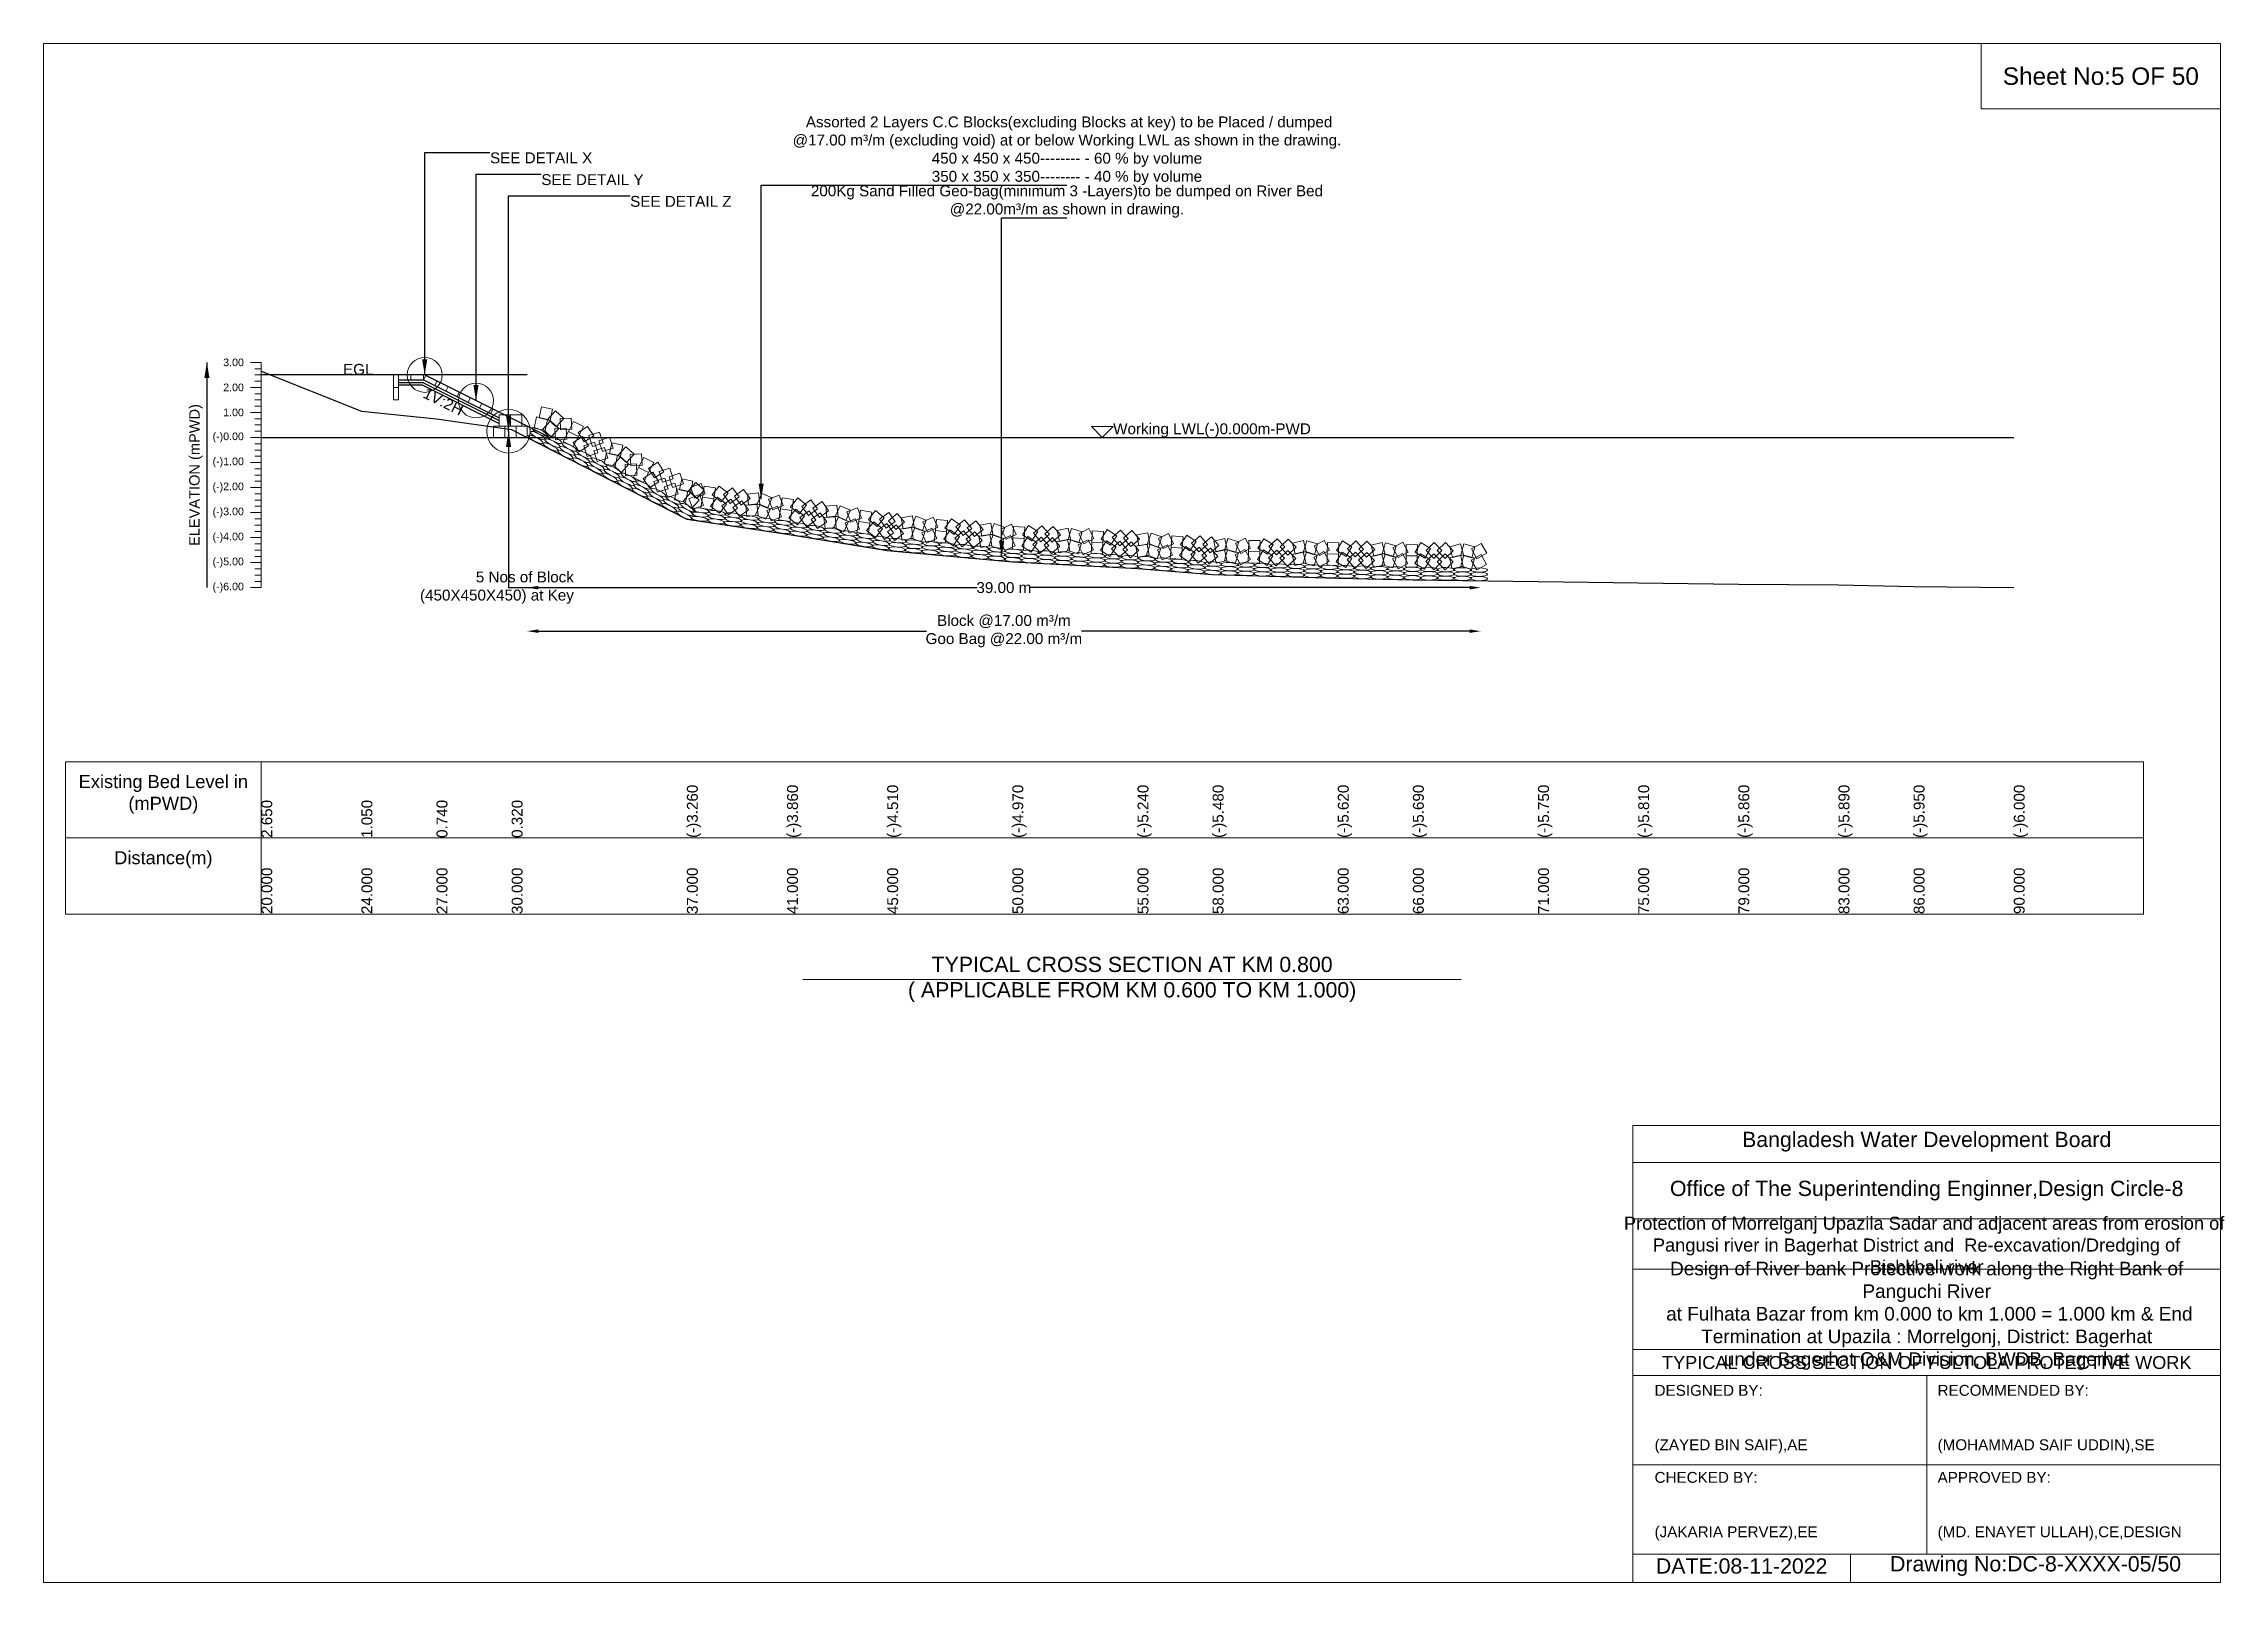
# Model space of a CAD drawing. Header units: inches. Extents: x 89000 to 305017, y -7071 to 0.
# Drawn here: x 160000 to 170017, y -7071 to 0 of the extents above; entities that cross this region are included whole.
import ezdxf

# ---------------------------------------------------------------- set-up
doc = ezdxf.new("R2010")
doc.units = ezdxf.units.IN
doc.header["$LTSCALE"] = 7
doc.header["$MEASUREMENT"] = 0
for name, color, linetype, lineweight in [('Cross section Data Border', 7, 'Continuous', 9), ('Cross Section Labels', 7, 'Continuous', 9), ('Existing_Bed_Level for Xsection', 7, 'Continuous', 25), ('Long Section Labels', 7, 'Continuous', 9)]:
    doc.layers.add(name, color=color, linetype=linetype, lineweight=lineweight)
doc.styles.get("Standard").update_dxf_attribs({"font": 'arial.ttf'})
doc.dimstyles.new('Appron Lebeling Style', dxfattribs={"dimtxt": 50, "dimasz": 50, "dimexe": 0.18, "dimexo": 0.0625, "dimgap": 0.09, "dimtad": 0, "dimtih": 1, "dimtoh": 1, "dimdec": 4, "dimzin": 0, "dimdsep": 46, "dimtxsty": 'Standard', "dimcen": 0.09, "dimse1": 1, "dimse2": 1, "dimadec": 0, "dimazin": 0, "dimtfac": 1, "dimtdec": 4, "dimtofl": 0, "dimtmove": 0, "dimatfit": 3, "dimfxl": 1, "dimtolj": 1, "dimtzin": 0, "dimarcsym": 0})
doc.dimstyles.get("Standard").update_dxf_attribs({"dimtxt": 0.18, "dimasz": 0.18, "dimexe": 0.18, "dimexo": 0.0625, "dimgap": 0.09, "dimtad": 0, "dimtih": 1, "dimtoh": 1, "dimdec": 4, "dimzin": 0, "dimdsep": 46, "dimtxsty": 'Standard', "dimcen": 0.09, "dimadec": 0, "dimazin": 0, "dimtfac": 1, "dimtdec": 4, "dimtofl": 0, "dimtmove": 0, "dimatfit": 3, "dimfxl": 1, "dimtolj": 1, "dimtzin": 0, "dimarcsym": 0})

msp = doc.modelspace()

# ---------------------------------------------------------------- texts
at = {"layer": 'Cross section Data Border', "char_height": 60, "width": 800, "attachment_point": 5}
for s, insert in [('Existing Bed Level in (mPWD)', (160550, -3450)), ('Distance(m)', (160550, -3750))]:
    msp.add_mtext(s, dxfattribs=dict(at, insert=insert))
at = {"layer": 'Cross Section Labels'}
for s, insert, char_height, attachment_point in [('Sheet No:5 OF 50', (169450, -150), 80, 5), (' Assorted 2 Layers C.C Blocks(excluding Blocks at key) to be Placed / dumped^J@17.00 m³/m (excluding void) at or below Working LWL as shown in the drawing.^J450 x 450 x 450-------- - 60 % by volume^J350 x 350 x 350-------- - 40 % by volume', (164700.78243, -650), 50, 8), ('SEE DETAIL X', (162050.45531, -500), 50, 1), ('SEE DETAIL Y', (162286.20531, -600), 50, 1), ('SEE DETAIL Z', (162694.45531, -700), 50, 1), ('200Kg Sand Filled Geo-bag(minimum 3 -Layers)to be dumped on River Bed^J@22.00m³/m as shown in drawing.', (164700.78243, -800), 50, 8), ('EGL', (161515.02574, -1522.5), 50, 9), ('Working LWL(-)0.000m-PWD', (164912.95531, -1810), 50, 7), ('5 Nos of Block ^J(450X450X450) at Key', (162435.70531, -2500), 50, 6), ('TYPICAL CROSS SECTION AT KM 0.800^J( APPLICABLE FROM KM 0.600 TO KM 1.000)', (165000, -4300), 70, 5), ('Bangladesh Water Development Board', (168650, -5046), 70, 5), ('Office of The Superintending Enginner,Design Circle-8', (168650, -5271), 70, 5)]:
    msp.add_mtext(s, dxfattribs=dict(at, insert=insert, char_height=char_height, attachment_point=attachment_point))
at = {"layer": 'Cross Section Labels', "insert": (161847.75848, -1622.58115), "char_height": 50, "attachment_point": 2, "rotation": 333.434948823}
msp.add_mtext('1V:2H', dxfattribs=at)
at = {"layer": 'Cross Section Labels'}
for s, insert, char_height, width, attachment_point in [('Protection of Morrelganj Upazila Sadar and adjacent areas from erosion of  Pangusi river in Bagerhat District and  Re-excavation/Dredging of     Bishkhali river', (168650, -5521), 60, 2800, 5), ('Design of River bank Protective work along the Right Bank of Panguchi River^J at Fulhata Bazar from km 0.000 to km 1.000 = 1.000 km & End Termination at Upazila : Morrelgonj, District: Bagerhat ^Junder Bagerhat O&M Division, BWDB, Bagerhat', (168650, -5846), 62.34004938, 2700, 5), ('TYPICAL CROSS SECTION OF FULTOLA PROTECTIVE WORK', (168650, -6061), 59.5765532, 2800, 5), ('DESIGNED BY:^J^J^J(ZAYED BIN SAIF),AE', (167400, -6321), 50, 1400, 4), ('RECOMMENDED BY:^J^J^J(MOHAMMAD SAIF UDDIN),SE', (168700, -6321), 50, 1400, 4), ('CHECKED BY:^J^J^J(JAKARIA PERVEZ),EE', (167400, -6721), 50, 1400, 4), ('APPROVED BY:^J^J^J(MD. ENAYET ULLAH),CE,DESIGN', (168700, -6721), 50, 1400, 4), ('DATE:08-11-2022', (167800, -6996), 70, 1400, 5), ('Drawing No:DC-8-XXXX-05/50', (169150, -6996), 70, 2200, 5)]:
    msp.add_mtext(s, dxfattribs=dict(at, insert=insert, char_height=char_height, width=width, attachment_point=attachment_point))
at = {"layer": 'Long Section Labels', "char_height": 35, "attachment_point": 6}
for s, insert in [('3.00', (160920, -1465)), ('2.00', (160920, -1580)), ('1.00', (160920, -1695)), ('(-)0.00', (160920, -1810)), ('(-)1.00', (160920, -1925)), ('(-)2.00', (160920, -2040)), ('(-)3.00', (160920, -2155)), ('(-)4.00', (160920, -2270)), ('(-)5.00', (160920, -2385)), ('(-)6.00', (160920, -2500))]:
    msp.add_mtext(s, dxfattribs=dict(at, insert=insert))
at = {"layer": 'Long Section Labels', "rotation": 90}
for s, insert, char_height, attachment_point in [('ELEVATION (mPWD)', (160700, -1982.5), 48, 5), ('2.650', (161000, -3650), 50, 1), ('1.050', (161460, -3650), 50, 1), ('0.740', (161805, -3650), 50, 1), ('0.320', (162150, -3650), 50, 1), ('(-)3.260', (162955, -3650), 50, 1), ('(-)3.860', (163415, -3650), 50, 1), ('(-)4.510', (163875, -3650), 50, 1), ('(-)4.970', (164450, -3650), 50, 1), ('(-)5.240', (165025, -3650), 50, 1), ('(-)5.480', (165370, -3650), 50, 1), ('(-)5.620', (165945, -3650), 50, 1), ('(-)5.690', (166290, -3650), 50, 1), ('(-)5.750', (166865, -3650), 50, 1), ('(-)5.810', (167325, -3650), 50, 1), ('(-)5.860', (167785, -3650), 50, 1), ('(-)5.890', (168245, -3650), 50, 1), ('(-)5.950', (168590, -3650), 50, 1), ('(-)6.000', (169050, -3650), 50, 1), ('20.000', (161000, -4000), 50, 1), ('24.000', (161460, -4000), 50, 1), ('27.000', (161805, -4000), 50, 1), ('30.000', (162150, -4000), 50, 1), ('37.000', (162955, -4000), 50, 1), ('41.000', (163415, -4000), 50, 1), ('45.000', (163875, -4000), 50, 1), ('50.000', (164450, -4000), 50, 1), ('55.000', (165025, -4000), 50, 1), ('58.000', (165370, -4000), 50, 1), ('63.000', (165945, -4000), 50, 1), ('66.000', (166290, -4000), 50, 1), ('71.000', (166865, -4000), 50, 1), ('75.000', (167325, -4000), 50, 1), ('79.000', (167785, -4000), 50, 1), ('83.000', (168245, -4000), 50, 1), ('86.000', (168590, -4000), 50, 1), ('90.000', (169050, -4000), 50, 1)]:
    msp.add_mtext(s, dxfattribs=dict(at, insert=insert, char_height=char_height, attachment_point=attachment_point))

# ---------------------------------------------------------------- blocks, each defined once
blk = doc.blocks.new('*D7')
at = {"layer": 'Cross Section Labels', "color": 0, "lineweight": -2, "transparency": 16777216}
for p, q in [((162272, -2500), (164289, -2500)), ((166551, -2500), (164534, -2500))]:
    blk.add_line(p, q, dxfattribs=at)
at = {"layer": 'Cross Section Labels', "color": 0, "transparency": 16777216}
for points in [[(162272, -2492), (162272, -2508), (162222, -2500)], [(166551, -2492), (166551, -2508), (166601, -2500)]]:
    blk.add_solid(points, dxfattribs=at)
at = {"layer": 'Defpoints', "color": 0, "transparency": 16777216}
for p in [(162222, -1810), (166601, -2468), (166601, -2500)]:
    blk.add_point(p, dxfattribs=at)
at = {"layer": 'Cross Section Labels', "color": 0, "transparency": 16777216, "insert": (164411, -2500), "char_height": 50, "attachment_point": 5}
blk.add_mtext('\\A1;39.00 m', dxfattribs=at)
blk = doc.blocks.new('*D8')
at = {"layer": 'Cross Section Labels', "color": 0, "lineweight": -2, "transparency": 16777216}
for p, q in [((162272, -2700), (164056, -2700)), ((166551, -2700), (164767, -2700))]:
    blk.add_line(p, q, dxfattribs=at)
at = {"layer": 'Cross Section Labels', "color": 0, "transparency": 16777216}
for points in [[(162272, -2692), (162272, -2708), (162222, -2700)], [(166551, -2692), (166551, -2708), (166601, -2700)]]:
    blk.add_solid(points, dxfattribs=at)
at = {"layer": 'Defpoints', "color": 0, "transparency": 16777216}
for p in [(162222, -1810), (166601, -2468), (166601, -2700)]:
    blk.add_point(p, dxfattribs=at)
at = {"layer": 'Cross Section Labels', "color": 0, "transparency": 16777216, "insert": (164411, -2700), "char_height": 50, "attachment_point": 5}
blk.add_mtext('\\A1;Block @17.00 m³/m ^JGoo Bag @22.00 m³/m ', dxfattribs=at)

# ---------------------------------------------------------------- dimensions: what is measured, and where the dimension line sits
at = {"layer": 'Cross Section Labels'}
for base, text, picture, middle in [((166600.76046, -2500), '39.00 m', '*D7', (164411.35788, -2500)), ((166600.76046, -2700), 'Block @17.00 m³/m ^JGoo Bag @22.00 m³/m ', '*D8', (164411.35788, -2700))]:
    dim = msp.add_linear_dim(base=base, p1=(162221.95531, -1810), p2=(166600.76046, -2468.07913), text=text, dimstyle='Appron Lebeling Style', dxfattribs=at)
    dim.commit()
    dim.dimension.update_dxf_attribs({"geometry": picture, "text_midpoint": middle})

# ---------------------------------------------------------------- linework, layer by layer
at = {"layer": 'Cross section Data Border'}
msp.add_lwpolyline([(160100, -3300), (169645.88455, -3300), (169645.88455, -4000), (160100, -4000)], close=True, dxfattribs=at)
for points in [[(161000, -3300), (161000, -4000)], [(160100, -3650), (169645.88455, -3650)]]:
    msp.add_lwpolyline(points, dxfattribs=at)
at = {"layer": 'Cross Section Labels'}
for points in [[(160000, 0), (170000, 0), (170000, -7071), (160000, -7071)], [(168900, 0), (170000, 0), (170000, -300), (168900, -300)], [(164862.95531, -1810), (164912.95531, -1760), (164812.95531, -1760)]]:
    msp.add_lwpolyline(points, close=True, dxfattribs=at)
for points in [[(163488, -4300), (165000, -4300), (166512, -4300)], [(167300, -7071), (167300, -4971), (170000, -4971)], [(167300, -5141), (170000, -5141)], [(167300, -5401), (170000, -5401)], [(167300, -5631), (170000, -5631)], [(167300, -6001), (170000, -6001)], [(167300, -6121), (170000, -6121)], [(168650, -6121), (168650, -6941)], [(167300, -6531), (170000, -6531)], [(167300, -6941), (170000, -6941)], [(168300, -6941), (168300, -7071)]]:
    msp.add_lwpolyline(points, dxfattribs=at)
for centre, radius in [((161750.45531, -1522.5), 80), ((161986.20531, -1640.375), 80), ((162135.70531, -1781.25), 100)]:
    msp.add_circle(centre, radius, dxfattribs=at)
at = {"layer": 'Existing_Bed_Level for Xsection'}
for points in [[(161000, -1505.25), (161460, -1689.25), (161805, -1724.9), (162150, -1773.2), (162955, -2184.9), (163415, -2253.9), (163875, -2328.65), (164450, -2381.55), (165025, -2412.6), (165370, -2440.2), (165945, -2456.3), (166290, -2464.35), (166865, -2471.25), (167325, -2478.15), (167785, -2483.9), (168245, -2487.35), (168590, -2494.25), (169050, -2500)], [(162221.95531, -1522.5), (161000, -1522.5)], [(162325.45531, -1810), (161755.31166, -1524.92817), (161750.45531, -1522.5), (161745.02574, -1522.5), (161630.02574, -1522.5)], [(161630.02574, -1545.5), (161745.02574, -1545.5), (162092.58031, -1719.27728)], [(161630.02574, -1557), (161742.31096, -1557), (162092.58031, -1732.13467)], [(161630.02574, -1568.5), (161739.59618, -1568.5), (162092.58031, -1744.99206)], [(161000, -1810), (169050, -1810)]]:
    msp.add_lwpolyline(points, dxfattribs=at)
at = {"layer": 'Long Section Labels'}
for points in [[(161000, -1465), (160950, -1465)], [(161000, -1493.75), (160970, -1493.75)], [(161000, -2500), (161000, -2385), (161000, -2270), (161000, -2155), (161000, -2040), (161000, -1925), (161000, -1810), (161000, -1695), (161000, -1580), (161000, -1465)], [(161000, -1580), (160950, -1580)], [(161000, -1522.5), (160970, -1522.5)], [(161000, -1551.25), (160970, -1551.25)], [(161000, -1695), (160950, -1695)], [(161000, -1608.75), (160970, -1608.75)], [(161000, -1637.5), (160970, -1637.5)], [(161000, -1666.25), (160970, -1666.25)], [(161000, -1723.75), (160970, -1723.75)], [(161000, -1752.5), (160970, -1752.5)], [(161000, -1781.25), (160970, -1781.25)], [(161000, -1810), (160950, -1810)], [(161000, -1838.75), (160970, -1838.75)], [(161000, -1867.5), (160970, -1867.5)], [(161000, -1896.25), (160970, -1896.25)], [(161000, -1925), (160950, -1925)], [(161000, -1953.75), (160970, -1953.75)], [(161000, -1982.5), (160970, -1982.5)], [(161000, -2040), (160950, -2040)], [(161000, -2011.25), (160970, -2011.25)], [(161000, -2068.75), (160970, -2068.75)], [(161000, -2097.5), (160970, -2097.5)], [(161000, -2155), (160950, -2155)], [(161000, -2126.25), (160970, -2126.25)], [(161000, -2183.75), (160970, -2183.75)], [(161000, -2270), (160950, -2270)], [(161000, -2212.5), (160970, -2212.5)], [(161000, -2241.25), (160970, -2241.25)], [(161000, -2298.75), (160970, -2298.75)], [(161000, -2385), (160950, -2385)], [(161000, -2327.5), (160970, -2327.5)], [(161000, -2356.25), (160970, -2356.25)], [(161000, -2500), (160950, -2500)], [(161000, -2413.75), (160970, -2413.75)], [(161000, -2442.5), (160970, -2442.5)], [(161000, -2471.25), (160970, -2471.25)]]:
    msp.add_lwpolyline(points, dxfattribs=at)
for points in [[(161630.02574, -1522.5), (161607.02574, -1522.5), (161607.02574, -1580), (161630.02574, -1580)], [(161630.02574, -1580), (161607.02574, -1580), (161607.02574, -1637.5), (161630.02574, -1637.5)], [(161687.52574, -1522.5), (161630.02574, -1522.5), (161630.02574, -1545.5), (161687.52574, -1545.5)], [(161745.02574, -1522.5), (161687.52574, -1522.5), (161687.52574, -1545.5), (161745.02574, -1545.5)], [(161806.74122, -1550.64296), (161755.31166, -1524.92817), (161745.02574, -1545.5), (161796.45531, -1571.21478)], [(161858.17078, -1576.35774), (161806.74122, -1550.64296), (161796.45531, -1571.21478), (161847.88487, -1596.92956)], [(161909.60035, -1602.07252), (161858.17078, -1576.35774), (161847.88487, -1596.92956), (161899.31443, -1622.64435)], [(161961.02991, -1627.7873), (161909.60035, -1602.07252), (161899.31443, -1622.64435), (161950.744, -1648.35913)], [(162012.45947, -1653.50208), (161961.02991, -1627.7873), (161950.744, -1648.35913), (162002.17356, -1674.07391)], [(162063.88904, -1679.21687), (162012.45947, -1653.50208), (162002.17356, -1674.07391), (162053.60312, -1699.78869)], [(162337.75849, -1680.56376), (162287.15348, -1669.73808), (162276.32779, -1720.34309), (162326.9328, -1731.16877)], [(162389.66305, -1722.1644), (162351.26459, -1687.47117), (162316.57135, -1725.86963), (162354.96982, -1760.56287)], [(162118.45531, -1758.25), (162066.70531, -1758.25), (162066.70531, -1810), (162118.45531, -1810)], [(162144.33031, -1706.5), (162092.58031, -1706.5), (162092.58031, -1758.25), (162144.33031, -1758.25)], [(162170.20531, -1758.25), (162118.45531, -1758.25), (162118.45531, -1810), (162170.20531, -1810)], [(162196.08031, -1706.5), (162144.33031, -1706.5), (162144.33031, -1758.25), (162196.08031, -1758.25)], [(162221.95531, -1758.25), (162170.20531, -1758.25), (162170.20531, -1810), (162221.95531, -1810)], [(162314.19489, -1726.63783), (162263.58988, -1715.81214), (162252.7642, -1766.41715), (162303.36921, -1777.24284)], [(162366.09946, -1768.23847), (162327.70099, -1733.54523), (162293.00776, -1771.9437), (162331.40622, -1806.63693)], [(162400.1703, -1766.51263), (162348.48563, -1769.11205), (162351.08505, -1820.79672), (162402.76972, -1818.19731)], [(162423.7339, -1720.43857), (162372.04922, -1723.03798), (162374.64864, -1774.72266), (162426.33331, -1772.12324)], [(162456.52057, -1805.96303), (162410.4465, -1782.39944), (162386.88291, -1828.47351), (162432.95698, -1852.0371)], [(162480.08416, -1759.88897), (162434.0101, -1736.32537), (162410.4465, -1782.39944), (162456.52057, -1805.96303)], [(162527.12559, -1802.34847), (162498.98007, -1758.92161), (162455.55321, -1787.06713), (162483.69873, -1830.49399)], [(162554.08841, -1785.69874), (162504.84082, -1801.59644), (162520.73852, -1850.84404), (162569.98611, -1834.94634)], [(162503.562, -1848.42253), (162475.41648, -1804.99567), (162431.98962, -1833.1412), (162460.13514, -1876.56805)], [(162530.52482, -1831.77281), (162481.27723, -1847.67051), (162497.17493, -1896.91811), (162546.42252, -1881.02041)], [(162592.50985, -1904.55806), (162576.57294, -1855.32314), (162527.33802, -1871.26005), (162543.27494, -1920.49497)], [(162616.07345, -1858.48399), (162600.13654, -1809.24907), (162550.90162, -1825.18598), (162566.83853, -1874.4209)], [(162636.71335, -1891.58298), (162586.10834, -1880.7573), (162575.28266, -1931.36231), (162625.88767, -1942.18799)], [(162660.27695, -1845.50892), (162609.67194, -1834.68323), (162598.84625, -1885.28824), (162649.45126, -1896.11393)], [(162688.61792, -1933.18362), (162650.21946, -1898.49039), (162615.52622, -1936.88885), (162653.92469, -1971.58209)], [(162712.18151, -1887.10956), (162673.78305, -1852.41632), (162639.08982, -1890.81479), (162677.48828, -1925.50802)], [(162746.25236, -1885.38372), (162694.56769, -1887.98314), (162697.1671, -1939.66781), (162748.85178, -1937.0684)], [(162802.60263, -1924.83412), (162756.52856, -1901.27053), (162732.96497, -1947.3446), (162779.03903, -1970.90819)], [(162722.68877, -1931.45779), (162671.00409, -1934.0572), (162673.60351, -1985.74188), (162725.28818, -1983.14246)], [(162779.03903, -1970.90819), (162732.96497, -1947.3446), (162709.40137, -1993.41866), (162755.47544, -2016.98226)], [(162826.08046, -2013.36769), (162797.93494, -1969.94083), (162754.50808, -1998.08635), (162782.6536, -2041.51321)], [(162849.64405, -1967.29362), (162821.49853, -1923.86676), (162778.07167, -1952.01229), (162806.21719, -1995.43914)], [(162853.04328, -1996.71797), (162803.79569, -2012.61567), (162819.69339, -2061.86326), (162868.94098, -2045.96556)], [(162876.60688, -1950.6439), (162827.35928, -1966.5416), (162843.25698, -2015.7892), (162892.50458, -1999.8915)], [(162938.59191, -2023.42915), (162922.655, -1974.19423), (162873.42008, -1990.13114), (162889.35699, -2039.36606)], [(162982.79541, -2010.45407), (162932.1904, -1999.62839), (162921.36471, -2050.2334), (162971.96972, -2061.05908)], [(162915.02832, -2069.50321), (162899.0914, -2020.26829), (162849.85648, -2036.2052), (162865.7934, -2085.44012)], [(162959.23181, -2056.52814), (162908.6268, -2045.70245), (162897.80112, -2096.30746), (162948.40613, -2107.13315)], [(163011.13638, -2098.12878), (162972.73792, -2063.43555), (162938.04468, -2101.83401), (162976.44315, -2136.52724)], [(163034.69997, -2052.05471), (162996.30151, -2017.36148), (162961.60828, -2055.75994), (163000.00674, -2090.45318)], [(163012.35561, -2072.29713), (162964.18499, -2091.20887), (162983.09674, -2139.37949), (163031.26735, -2120.46775)], [(163020.03223, -2021.11967), (162971.86161, -2040.03141), (162990.77335, -2088.20203), (163038.94397, -2069.29029)], [(163078.33067, -2091.76451), (163027.15321, -2084.08789), (163019.47659, -2135.26535), (163070.65405, -2142.94197)], [(163086.00729, -2040.58705), (163034.82983, -2032.91043), (163027.15321, -2084.08789), (163078.33067, -2091.76451)], [(163136.43838, -2117.04688), (163095.93642, -2084.83425), (163063.72379, -2125.33621), (163104.22575, -2157.54884)], [(163144.115, -2065.86942), (163103.61304, -2033.65679), (163071.40041, -2074.15876), (163111.90237, -2106.37139)], [(163156.70114, -2092.6824), (163115.07278, -2123.42557), (163145.81595, -2165.05393), (163187.4443, -2134.31076)], [(163164.37776, -2041.50495), (163122.7494, -2072.24811), (163153.49256, -2113.87647), (163195.12092, -2083.13331)], [(163238.62608, -2141.95856), (163207.84978, -2100.3547), (163166.24591, -2131.131), (163197.02222, -2172.73487)], [(163246.3027, -2090.78111), (163215.5264, -2049.17724), (163173.92253, -2079.95355), (163204.69884, -2121.55741)], [(163284.07924, -2064.4138), (163232.65993, -2070.25478), (163238.5009, -2121.67409), (163289.92022, -2115.83311)], [(163346.52397, -2087.33438), (163299.08135, -2066.66412), (163278.41109, -2114.10675), (163325.85371, -2134.77701)], [(163378.27442, -2074.856), (163330.10381, -2093.76774), (163349.01555, -2141.93836), (163397.18617, -2123.02662)], [(163444.24948, -2094.32338), (163393.07202, -2086.64676), (163385.39541, -2137.82422), (163436.57286, -2145.50084)], [(163503.9893, -2120.68165), (163463.8834, -2087.97723), (163431.17898, -2128.08313), (163471.28488, -2160.78755)], [(163524.54784, -2096.56623), (163482.54746, -2126.79917), (163512.7804, -2168.79955), (163554.78078, -2138.56661)], [(163276.40262, -2115.59126), (163224.98331, -2121.43223), (163230.82429, -2172.85154), (163282.2436, -2167.01057)], [(163338.84736, -2138.51184), (163291.40473, -2117.84158), (163270.73447, -2165.2842), (163318.17709, -2185.95446)], [(163370.59781, -2126.03346), (163322.42719, -2144.9452), (163341.33893, -2193.11582), (163389.50955, -2174.20408)], [(163436.57286, -2145.50084), (163385.39541, -2137.82422), (163377.71879, -2189.00168), (163428.89624, -2196.67829)], [(163495.68881, -2171.76163), (163455.58291, -2139.05721), (163422.87848, -2179.16311), (163462.98439, -2211.86753)], [(163516.24734, -2147.64621), (163474.24696, -2177.87915), (163504.47991, -2219.87953), (163546.48028, -2189.64658)], [(163597.56494, -2197.91832), (163567.29856, -2155.94203), (163525.32227, -2186.20841), (163555.58865, -2228.1847)], [(163605.86543, -2146.83834), (163575.59906, -2104.86205), (163533.62277, -2135.12843), (163563.88914, -2177.10472)], [(163635.66039, -2172.01392), (163584.17364, -2177.22705), (163589.38677, -2228.7138), (163640.87353, -2223.50067)], [(163643.96089, -2120.93394), (163592.47413, -2126.14707), (163597.68727, -2177.63383), (163649.17402, -2172.42069)], [(163697.8208, -2195.69472), (163650.63392, -2174.44711), (163629.38632, -2221.634), (163676.5732, -2242.8816)], [(163706.1213, -2144.61474), (163658.93442, -2123.36713), (163637.68682, -2170.55402), (163684.8737, -2191.80162)], [(163729.72115, -2183.60467), (163681.32336, -2201.92725), (163699.64593, -2250.32503), (163748.04372, -2232.00246)], [(163738.02164, -2132.52469), (163689.62386, -2150.84727), (163707.94643, -2199.24505), (163756.34422, -2180.92248)], [(163795.45376, -2203.87561), (163744.37378, -2195.57511), (163736.07328, -2246.65509), (163787.15326, -2254.95559)], [(163803.75425, -2152.79563), (163752.67428, -2144.49513), (163744.37378, -2195.57511), (163795.45376, -2203.87561)], [(163853.24866, -2229.86511), (163813.14276, -2197.16068), (163780.43834, -2237.26659), (163820.54424, -2269.97101)], [(163861.54916, -2178.78513), (163821.44326, -2146.08071), (163788.73883, -2186.18661), (163828.84473, -2218.89103)], [(163882.10769, -2154.6697), (163840.10731, -2184.90265), (163870.34026, -2226.90302), (163912.34063, -2196.67008)], [(163954.64043, -2199.11179), (163921.53807, -2159.33369), (163881.75998, -2192.43605), (163914.86233, -2232.21414)], [(163990.84927, -2170.62984), (163939.84752, -2179.3982), (163948.61588, -2230.39995), (163999.61763, -2221.63159)], [(164054.50122, -2189.94634), (164005.95542, -2172.01961), (163988.02869, -2220.56541), (164036.57449, -2238.49214)], [(164085.48711, -2175.67484), (164038.47531, -2197.30707), (164060.10755, -2244.31887), (164107.11934, -2222.68663)], [(164152.46638, -2191.34213), (164100.934, -2186.60116), (164096.19303, -2238.13353), (164147.7254, -2242.87451)], [(164211.92329, -2213.26429), (164169.64755, -2183.4176), (164139.80087, -2225.69333), (164182.0766, -2255.54002)], [(164230.76134, -2187.78224), (164190.9569, -2220.8529), (164224.02756, -2260.65734), (164263.832, -2227.58668)], [(164315.36705, -2232.29864), (164282.26469, -2192.52054), (164242.4866, -2225.6229), (164275.58896, -2265.40099)], [(164351.5759, -2203.81669), (164300.57415, -2212.58505), (164309.3425, -2263.5868), (164360.34425, -2254.81844)], [(163873.8072, -2205.74968), (163831.80682, -2235.98262), (163862.03976, -2277.983), (163904.04014, -2247.75006)], [(163949.89945, -2250.64416), (163916.79709, -2210.86607), (163877.019, -2243.96842), (163910.12136, -2283.74652)], [(163986.1083, -2222.16222), (163935.10655, -2230.93058), (163943.8749, -2281.93232), (163994.87665, -2273.16397)], [(164049.76024, -2241.47872), (164001.21444, -2223.55198), (163983.28771, -2272.09778), (164031.83351, -2290.02452)], [(164080.74613, -2227.20721), (164033.73433, -2248.83945), (164055.36657, -2295.85124), (164102.37836, -2274.21901)], [(164147.7254, -2242.87451), (164096.19303, -2238.13353), (164091.45205, -2289.6659), (164142.98442, -2294.40688)], [(164207.18231, -2264.79666), (164164.90657, -2234.94997), (164135.05989, -2277.22571), (164177.33562, -2307.0724)], [(164226.02036, -2239.31461), (164186.21592, -2272.38528), (164219.28659, -2312.18972), (164259.09103, -2279.11905)], [(164310.62607, -2283.83101), (164277.52372, -2244.05292), (164237.74562, -2277.15527), (164270.84798, -2316.93337)], [(164346.83492, -2255.34907), (164295.83317, -2264.11742), (164304.60153, -2315.11917), (164355.60328, -2306.35082)], [(164410.48686, -2274.66556), (164361.94106, -2256.73883), (164344.01433, -2305.28463), (164392.56013, -2323.21137)], [(164415.22784, -2223.13319), (164366.68204, -2205.20646), (164348.75531, -2253.75226), (164397.30111, -2271.67899)], [(164441.47275, -2260.39406), (164394.46096, -2282.0263), (164416.09319, -2329.03809), (164463.10499, -2307.40586)], [(164446.21373, -2208.86169), (164399.20193, -2230.49392), (164420.83417, -2277.50572), (164467.84596, -2255.87348)], [(164504.42438, -2273.92807), (164452.74966, -2271.13764), (164449.95923, -2322.81235), (164501.63394, -2325.60278)], [(164507.21481, -2222.25336), (164455.5401, -2219.46292), (164452.74966, -2271.13764), (164504.42438, -2273.92807)], [(164564.66716, -2293.58798), (164521.29385, -2265.36), (164493.06587, -2308.73331), (164536.43918, -2336.96129)], [(164567.45759, -2241.91327), (164524.08429, -2213.68529), (164495.85631, -2257.0586), (164539.22961, -2285.28657)], [(164582.52891, -2267.41233), (164544.00248, -2301.96339), (164578.55355, -2340.48983), (164617.07998, -2305.93876)], [(164585.31935, -2215.73761), (164546.79291, -2250.28868), (164581.34398, -2288.81512), (164619.87041, -2254.26405)], [(164668.75626, -2308.7001), (164634.17453, -2270.20119), (164595.67562, -2304.78293), (164630.25736, -2343.28184)], [(164671.5467, -2257.02539), (164636.96496, -2218.52648), (164598.46605, -2253.10821), (164633.04779, -2291.60712)], [(164703.86306, -2278.87034), (164653.22905, -2289.55954), (164663.91825, -2340.19356), (164714.55226, -2329.50435)], [(164706.65349, -2227.19562), (164656.01948, -2237.88483), (164666.70868, -2288.51884), (164717.3427, -2277.82964)], [(164768.19943, -2295.76794), (164719.01093, -2279.68832), (164702.93131, -2328.87682), (164752.11981, -2344.95644)], [(164770.98986, -2244.09323), (164721.80136, -2228.01361), (164705.72174, -2277.20211), (164754.91024, -2293.28173)], [(164798.62394, -2280.33583), (164752.46309, -2303.72896), (164775.85622, -2349.88981), (164822.01707, -2326.49667)], [(164801.41437, -2228.66111), (164755.25353, -2252.05425), (164778.64666, -2298.21509), (164824.80751, -2274.82196)], [(164866.14737, -2293.46111), (164814.47266, -2290.67068), (164811.68222, -2342.34539), (164863.35693, -2345.13582)], [(164868.9378, -2241.7864), (164817.26309, -2238.99596), (164814.47266, -2290.67068), (164866.14737, -2293.46111)], [(164926.39015, -2313.12102), (164883.01684, -2284.89304), (164854.78886, -2328.26635), (164898.16217, -2356.49433)], [(164929.18058, -2261.44631), (164885.80728, -2233.21833), (164857.5793, -2276.59164), (164900.95261, -2304.81962)], [(164944.2519, -2286.94537), (164905.72547, -2321.49644), (164940.27654, -2360.02287), (164978.80297, -2325.4718)], [(164947.04234, -2235.27066), (164908.5159, -2269.82172), (164943.06697, -2308.34816), (164981.59341, -2273.79709)], [(165030.47926, -2328.23314), (164995.89752, -2289.73423), (164957.39861, -2324.31597), (164991.98035, -2362.81488)], [(165033.26969, -2276.55843), (164998.68795, -2238.05952), (164960.18905, -2272.64126), (164994.77078, -2311.14016)], [(165068.52781, -2299.49197), (165017.63412, -2308.86722), (165027.00936, -2359.7609), (165077.90305, -2350.38566)], [(165072.65462, -2247.90678), (165021.76094, -2257.28203), (165031.13618, -2308.17571), (165082.02987, -2298.80047)], [(165132.40533, -2318.04891), (165083.64944, -2300.7017), (165066.30223, -2349.45759), (165115.05812, -2366.8048)], [(165136.53214, -2266.46372), (165087.77625, -2249.11651), (165070.42904, -2297.8724), (165119.18493, -2315.21961)], [(165163.21902, -2303.40933), (165116.46823, -2325.60001), (165138.65891, -2372.3508), (165185.4097, -2350.16012)], [(165167.34584, -2251.82414), (165120.59505, -2274.01482), (165142.78573, -2320.76561), (165189.53652, -2298.57493)], [(165234.50698, -2266.69251), (165182.92179, -2262.56569), (165178.79497, -2314.15088), (165230.38016, -2318.2777)], [(165294.22079, -2287.90488), (165251.59254, -2258.56388), (165222.25154, -2301.19213), (165264.87979, -2330.53314)], [(165312.75398, -2262.20025), (165273.34628, -2295.7427), (165306.88873, -2335.1504), (165346.29643, -2301.60795)], [(165397.88394, -2305.70571), (165364.31012, -2266.32474), (165324.92915, -2299.89856), (165358.50297, -2339.27954)], [(165425.19862, -2273.71079), (165374.85906, -2285.71045), (165386.85872, -2336.05), (165437.19828, -2324.05034)], [(165489.95184, -2288.93304), (165440.36261, -2274.13538), (165425.56495, -2323.72461), (165475.15418, -2338.52227)], [(165519.96561, -2272.71655), (165474.42741, -2297.29977), (165499.01063, -2342.83797), (165544.54883, -2318.25475)], [(165587.80693, -2284.08504), (165536.0772, -2282.63661), (165534.62877, -2334.36634), (165586.35849, -2335.81477)], [(165648.53963, -2302.17491), (165604.44836, -2275.08206), (165577.35551, -2319.17334), (165621.44679, -2346.26618)], [(165665.71606, -2275.54453), (165628.09927, -2311.08379), (165663.63854, -2348.70058), (165701.25533, -2313.16132)], [(165752.98587, -2314.58062), (165717.41666, -2276.99214), (165679.82818, -2312.56136), (165715.39739, -2350.14983)], [(165787.3067, -2283.84981), (165736.96714, -2295.84947), (165748.9668, -2346.18903), (165799.30636, -2334.18937)], [(165852.05992, -2299.07207), (165802.4707, -2284.27441), (165787.67303, -2333.86363), (165837.26226, -2348.6613)], [(165882.07369, -2282.85557), (165836.53549, -2307.43879), (165861.11871, -2352.977), (165906.65691, -2328.39377)], [(165949.91501, -2294.22407), (165898.18528, -2292.77564), (165896.73685, -2344.50536), (165948.46658, -2345.9538)], [(166009.97551, -2312.00935), (165965.75837, -2285.12242), (165938.87144, -2329.33956), (165983.08858, -2356.22649)], [(166027.02756, -2285.29915), (165989.57692, -2321.01346), (166025.29123, -2358.4641), (166062.74187, -2322.74979)], [(166114.47847, -2323.92783), (166078.73435, -2286.50564), (166041.31216, -2322.24977), (166077.05628, -2359.67195)], [(166148.65561, -2293.0373), (166098.37256, -2305.27159), (166110.60685, -2355.55464), (166160.8899, -2343.32035)], [(166213.47912, -2307.95741), (166163.82142, -2293.39117), (166149.25518, -2343.04887), (166198.91288, -2357.61511)], [(166243.41694, -2291.60112), (166197.99387, -2316.39644), (166222.7892, -2361.81951), (166268.21226, -2337.02418)], [(166311.31053, -2302.65311), (166259.57461, -2301.44594), (166258.36744, -2353.18186), (166310.10336, -2354.38903)], [(166370.49147, -2319.53833), (166325.97255, -2293.15408), (166299.58831, -2337.673), (166344.10722, -2364.05725)], [(166387.23981, -2292.63666), (166350.1962, -2328.77297), (166386.33251, -2365.81659), (166423.37613, -2329.68027)], [(166475.12275, -2330.27209), (166438.95695, -2293.25726), (166401.94212, -2329.42306), (166438.10792, -2366.43789)], [(166508.94772, -2298.99634), (166458.80651, -2311.79952), (166471.6097, -2361.94073), (166521.75091, -2349.13755)], [(166573.93611, -2313.18107), (166524.11657, -2299.17836), (166510.11386, -2348.9979), (166559.9334, -2363.00061)], [(166603.6867, -2296.48665), (166558.54747, -2321.795), (166583.85582, -2366.93423), (166628.99505, -2341.62588)], [(165230.38016, -2318.2777), (165178.79497, -2314.15088), (165174.66816, -2365.73607), (165226.25335, -2369.86289)], [(165290.09398, -2339.49007), (165247.46572, -2310.14907), (165218.12472, -2352.77733), (165260.75297, -2382.11833)], [(165308.62716, -2313.78544), (165269.21947, -2347.32789), (165302.76192, -2386.73559), (165342.16961, -2353.19314)], [(165393.75713, -2357.29091), (165360.18331, -2317.90993), (165320.80233, -2351.48375), (165354.37615, -2390.86473)], [(165423.75018, -2325.44051), (165373.41063, -2337.44017), (165385.41029, -2387.77973), (165435.74984, -2375.78007)], [(165488.50341, -2340.66277), (165438.91418, -2325.8651), (165424.11652, -2375.45433), (165473.70575, -2390.252)], [(165518.51718, -2324.44627), (165472.97898, -2349.02949), (165497.5622, -2394.56769), (165543.1004, -2369.98447)], [(165586.35849, -2335.81477), (165534.62877, -2334.36634), (165533.18034, -2386.09606), (165584.91006, -2387.5445)], [(165647.0912, -2353.90464), (165602.99993, -2326.81179), (165575.90708, -2370.90306), (165619.99835, -2397.99591)], [(165664.26763, -2327.27425), (165626.65084, -2362.81352), (165662.19011, -2400.43031), (165699.8069, -2364.89104)], [(165751.53744, -2366.31035), (165715.96823, -2328.72187), (165678.37975, -2364.29108), (165713.94896, -2401.87956)], [(165785.85827, -2335.57954), (165735.51871, -2347.5792), (165747.51837, -2397.91875), (165797.85793, -2385.91909)], [(165850.61149, -2350.8018), (165801.02226, -2336.00413), (165786.2246, -2385.59336), (165835.81383, -2400.39102)], [(165880.62526, -2334.5853), (165835.08706, -2359.16852), (165859.67028, -2404.70672), (165905.20848, -2380.1235)], [(165948.46658, -2345.9538), (165896.73685, -2344.50536), (165895.28842, -2396.23509), (165947.01814, -2397.68352)], [(166008.76834, -2363.74527), (165964.5512, -2336.85834), (165937.66427, -2381.07548), (165981.88141, -2407.96241)], [(166025.82039, -2337.03507), (165988.36975, -2372.74938), (166024.08406, -2410.20002), (166061.5347, -2374.48571)], [(166113.2713, -2375.66375), (166077.52717, -2338.24156), (166040.10499, -2373.98568), (166075.84911, -2411.40787)], [(166147.44844, -2344.77322), (166097.16539, -2357.00751), (166109.39968, -2407.29056), (166159.68273, -2395.05627)], [(166212.27195, -2359.69333), (166162.61425, -2345.12709), (166148.04801, -2394.78479), (166197.70571, -2409.35103)], [(166242.20976, -2343.33704), (166196.7867, -2368.13236), (166221.58203, -2413.55542), (166267.00509, -2388.7601)], [(166310.10336, -2354.38903), (166258.36744, -2353.18186), (166257.16027, -2404.91778), (166308.89619, -2406.12495)], [(166369.87052, -2371.28461), (166325.3516, -2344.90036), (166298.96735, -2389.41928), (166343.48627, -2415.80352)], [(166386.61886, -2344.38293), (166349.57524, -2380.51925), (166385.71156, -2417.56286), (166422.75517, -2381.42655)], [(166474.50179, -2382.01837), (166438.33599, -2345.00354), (166401.32117, -2381.16934), (166437.48697, -2418.18417)], [(166508.32677, -2350.74261), (166458.18556, -2363.54579), (166470.98874, -2413.687), (166521.12995, -2400.88382)], [(166573.31516, -2364.92735), (166523.49562, -2350.92464), (166509.4929, -2400.74418), (166559.31244, -2414.74689)], [(166603.06574, -2348.23293), (166557.92652, -2373.54128), (166583.23487, -2418.68051), (166628.37409, -2393.37216)]]:
    msp.add_lwpolyline(points, close=True, dxfattribs=at)
for centre, major_axis in [((162260.48054, -1818.72371), (34.07433, -17.42659)), ((162269.38234, -1801.31795), (34.07433, -17.42659)), ((162278.28414, -1783.91219), (34.07433, -17.42659)), ((162346.43281, -1818.76536), (34.07433, -17.42659)), ((162328.6292, -1853.57688), (34.07433, -17.42659)), ((162337.531, -1836.17112), (34.07433, -17.42659)), ((162396.77787, -1888.43005), (34.07433, -17.42659)), ((162405.67967, -1871.0243), (34.07433, -17.42659)), ((162414.58147, -1853.61854), (34.07433, -17.42659)), ((162464.92653, -1923.28323), (34.07433, -17.42659)), ((162473.82833, -1905.87747), (34.07433, -17.42659)), ((162482.73013, -1888.47171), (34.07433, -17.42659)), ((162550.8788, -1923.32488), (34.07433, -17.42659)), ((162533.07519, -1958.1364), (34.07433, -17.42659)), ((162541.97699, -1940.73064), (34.07433, -17.42659)), ((162601.22385, -1992.98957), (34.07433, -17.42659)), ((162610.12566, -1975.58382), (34.07433, -17.42659)), ((162619.02746, -1958.17806), (34.07433, -17.42659)), ((162678.27432, -2010.43699), (34.07433, -17.42659)), ((162687.17612, -1993.03123), (34.07433, -17.42659)), ((162669.37252, -2027.84275), (34.07433, -17.42659)), ((162737.52118, -2062.69592), (34.07433, -17.42659)), ((162746.42298, -2045.29016), (34.07433, -17.42659)), ((162755.32478, -2027.8844), (34.07433, -17.42659)), ((162805.66984, -2097.54909), (34.07433, -17.42659)), ((162814.57164, -2080.14334), (34.07433, -17.42659)), ((162823.47345, -2062.73758), (34.07433, -17.42659)), ((162882.72031, -2114.99651), (34.07433, -17.42659)), ((162891.62211, -2097.59075), (34.07433, -17.42659)), ((162873.81851, -2132.40227), (34.07433, -17.42659)), ((162941.96717, -2167.25544), (34.07433, -17.42659)), ((162950.86897, -2149.84968), (34.07433, -17.42659)), ((162959.77077, -2132.44392), (34.07433, -17.42659)), ((163012.72685, -2183.67467), (37.84857, -5.67729)), ((163015.62691, -2164.34097), (37.84857, -5.67729)), ((163018.52697, -2145.00726), (37.84857, -5.67729)), ((163088.424, -2195.02924), (37.84857, -5.67729)), ((163091.32406, -2175.69554), (37.84857, -5.67729)), ((163094.22411, -2156.36183), (37.84857, -5.67729)), ((163164.12114, -2206.38381), (37.84857, -5.67729)), ((163167.0212, -2187.05011), (37.84857, -5.67729)), ((163169.92126, -2167.7164), (37.84857, -5.67729)), ((163242.71834, -2198.40468), (37.84857, -5.67729)), ((163245.6184, -2179.07097), (37.84857, -5.67729)), ((163318.41549, -2209.75925), (37.84857, -5.67729)), ((163321.31554, -2190.42555), (37.84857, -5.67729)), ((163397.01269, -2201.78012), (37.84857, -5.67729)), ((163473.20294, -2213.84188), (37.77648, -6.13868)), ((163239.81829, -2217.73839), (37.84857, -5.67729)), ((163315.51543, -2229.09296), (37.84857, -5.67729)), ((163391.21258, -2240.44753), (37.84857, -5.67729)), ((163394.11263, -2221.11382), (37.84857, -5.67729)), ((163466.93145, -2252.43564), (37.77648, -6.13868)), ((163470.0672, -2233.13876), (37.77648, -6.13868)), ((163542.48442, -2264.713), (37.77648, -6.13868)), ((163545.62016, -2245.41612), (37.77648, -6.13868)), ((163548.7559, -2226.11924), (37.77648, -6.13868)), ((163618.03738, -2276.99036), (37.77648, -6.13868)), ((163621.17313, -2257.69347), (37.77648, -6.13868)), ((163624.30887, -2238.39659), (37.77648, -6.13868)), ((163693.59035, -2289.26771), (37.77648, -6.13868)), ((163696.72609, -2269.97083), (37.77648, -6.13868)), ((163699.86183, -2250.67395), (37.77648, -6.13868)), ((163769.14331, -2301.54507), (37.77648, -6.13868)), ((163772.27905, -2282.24819), (37.77648, -6.13868)), ((163775.4148, -2262.95131), (37.77648, -6.13868)), ((163844.69628, -2313.82243), (37.77648, -6.13868)), ((163847.83202, -2294.52554), (37.77648, -6.13868)), ((163850.96776, -2275.22866), (37.77648, -6.13868)), ((163921.75479, -2303.5026), (38.11105, -3.50622)), ((163923.54583, -2284.03481), (38.11105, -3.50622)), ((163997.9769, -2310.51503), (38.11105, -3.50622)), ((163999.76794, -2291.04725), (38.11105, -3.50622)), ((164075.99004, -2298.05968), (38.11105, -3.50622)), ((164152.21215, -2305.07211), (38.11105, -3.50622)), ((164228.43426, -2312.08455), (38.11105, -3.50622)), ((163919.96376, -2322.97038), (38.11105, -3.50622)), ((163996.18586, -2329.98282), (38.11105, -3.50622)), ((164072.40797, -2336.99525), (38.11105, -3.50622)), ((164074.19901, -2317.52747), (38.11105, -3.50622)), ((164148.63008, -2344.00769), (38.11105, -3.50622)), ((164150.42112, -2324.5399), (38.11105, -3.50622)), ((164224.85219, -2351.02012), (38.11105, -3.50622)), ((164226.64322, -2331.55233), (38.11105, -3.50622)), ((164301.07429, -2358.03255), (38.11105, -3.50622)), ((164302.86533, -2338.56477), (38.11105, -3.50622)), ((164304.65637, -2319.09698), (38.11105, -3.50622)), ((164377.2964, -2365.04499), (38.11105, -3.50622)), ((164379.08744, -2345.5772), (38.11105, -3.50622)), ((164380.87848, -2326.10942), (38.11105, -3.50622)), ((164453.15732, -2371.93125), (38.21632, -2.06368)), ((164454.21148, -2352.4097), (38.21632, -2.06368)), ((164455.26565, -2332.88814), (38.21632, -2.06368)), ((164529.58996, -2376.05862), (38.21632, -2.06368)), ((164530.64413, -2356.53706), (38.21632, -2.06368)), ((164531.69829, -2337.0155), (38.21632, -2.06368)), ((164606.0226, -2380.18598), (38.21632, -2.06368)), ((164607.07677, -2360.66442), (38.21632, -2.06368)), ((164608.13093, -2341.14286), (38.21632, -2.06368)), ((164682.45525, -2384.31334), (38.21632, -2.06368)), ((164683.50941, -2364.79178), (38.21632, -2.06368)), ((164684.56357, -2345.27023), (38.21632, -2.06368)), ((164758.88789, -2388.4407), (38.21632, -2.06368)), ((164759.94205, -2368.91915), (38.21632, -2.06368)), ((164760.99622, -2349.39759), (38.21632, -2.06368)), ((164835.32053, -2392.56807), (38.21632, -2.06368)), ((164836.3747, -2373.04651), (38.21632, -2.06368)), ((164837.42886, -2353.52495), (38.21632, -2.06368)), ((164911.75317, -2396.69543), (38.21632, -2.06368)), ((164912.80734, -2377.17387), (38.21632, -2.06368)), ((164913.8615, -2357.65231), (38.21632, -2.06368)), ((164988.18582, -2400.82279), (38.21632, -2.06368)), ((164989.23998, -2381.30123), (38.21632, -2.06368)), ((164990.29414, -2361.77968), (38.21632, -2.06368)), ((165064.80316, -2405.97802), (38.15011, -3.05201)), ((165066.36218, -2386.49028), (38.15011, -3.05201)), ((165067.9212, -2367.00255), (38.15011, -3.05201)), ((165141.10339, -2412.08204), (38.15011, -3.05201)), ((165142.66241, -2392.5943), (38.15011, -3.05201)), ((165144.22143, -2373.10656), (38.15011, -3.05201)), ((165218.96264, -2398.69832), (38.15011, -3.05201)), ((165220.52166, -2379.21058), (38.15011, -3.05201)), ((165295.26287, -2404.80234), (38.15011, -3.05201)), ((165296.82189, -2385.3146), (38.15011, -3.05201)), ((165371.5631, -2410.90636), (38.15011, -3.05201)), ((165373.12212, -2391.41862), (38.15011, -3.05201)), ((165446.55719, -2413.00711), (38.25701, -1.0712)), ((165447.10437, -2393.46477), (38.25701, -1.0712)), ((165523.61838, -2395.60716), (38.25701, -1.0712)), ((165600.1324, -2397.74955), (38.25701, -1.0712)), ((165676.64641, -2399.89194), (38.25701, -1.0712)), ((165753.16042, -2402.03434), (38.25701, -1.0712)), ((165829.67443, -2404.17673), (38.25701, -1.0712)), ((165906.18845, -2406.31912), (38.25701, -1.0712)), ((165982.47895, -2408.28621), (38.26159, -0.89277)), ((166059.00212, -2410.07175), (38.26159, -0.89277)), ((166135.52529, -2411.85729), (38.26159, -0.89277)), ((166212.04846, -2413.64283), (38.26159, -0.89277)), ((165217.40362, -2418.18606), (38.15011, -3.05201)), ((165293.70385, -2424.29008), (38.15011, -3.05201)), ((165370.00408, -2430.3941), (38.15011, -3.05201)), ((165446.01, -2432.54945), (38.25701, -1.0712)), ((165522.52401, -2434.69184), (38.25701, -1.0712)), ((165523.0712, -2415.1495), (38.25701, -1.0712)), ((165599.03803, -2436.83423), (38.25701, -1.0712)), ((165599.58521, -2417.29189), (38.25701, -1.0712)), ((165675.55204, -2438.97663), (38.25701, -1.0712)), ((165676.09922, -2419.43429), (38.25701, -1.0712)), ((165752.06605, -2441.11902), (38.25701, -1.0712)), ((165752.61324, -2421.57668), (38.25701, -1.0712)), ((165828.58006, -2443.26141), (38.25701, -1.0712)), ((165829.12725, -2423.71907), (38.25701, -1.0712)), ((165905.09407, -2445.4038), (38.25701, -1.0712)), ((165905.64126, -2425.86146), (38.25701, -1.0712)), ((165981.56686, -2447.37557), (38.26159, -0.89277)), ((165982.02291, -2427.83089), (38.26159, -0.89277)), ((166058.09004, -2449.16111), (38.26159, -0.89277)), ((166058.54608, -2429.61643), (38.26159, -0.89277)), ((166134.61321, -2450.94665), (38.26159, -0.89277)), ((166135.06925, -2431.40197), (38.26159, -0.89277)), ((166211.13638, -2452.73219), (38.26159, -0.89277)), ((166211.59242, -2433.18751), (38.26159, -0.89277)), ((166287.65955, -2454.51773), (38.26159, -0.89277)), ((166288.11559, -2434.97305), (38.26159, -0.89277)), ((166288.57164, -2415.42837), (38.26159, -0.89277)), ((166364.0868, -2455.46334), (38.26924, -0.45923)), ((166364.32138, -2435.91475), (38.26924, -0.45923)), ((166364.55596, -2416.36615), (38.26924, -0.45923)), ((166440.62529, -2456.3818), (38.26924, -0.45923)), ((166440.85987, -2436.83321), (38.26924, -0.45923)), ((166441.09445, -2417.28461), (38.26924, -0.45923)), ((166517.16378, -2457.30026), (38.26924, -0.45923)), ((166517.39836, -2437.75167), (38.26924, -0.45923)), ((166517.63294, -2418.20308), (38.26924, -0.45923)), ((166593.70226, -2458.21872), (38.26924, -0.45923)), ((166593.93685, -2438.67013), (38.26924, -0.45923)), ((166594.17143, -2419.12154), (38.26924, -0.45923))]:
    msp.add_ellipse(centre, major_axis=major_axis, ratio=0.255, dxfattribs=at)

msp.set_redraw_order([(e.dxf.handle, doc.entitydb.next_handle()) for e in msp.query("TEXT MTEXT ATTDEF DIMENSION ARC_DIMENSION")])  # texts and dimensions are drawn at this point

# ---------------------------------------------------------------- leaders
at = {"layer": 'Cross Section Labels', "annotation_type": 0, "has_hookline": 1}
for points, hookline_direction, text_width in [([(161750.45531, -1522.5), (161750.45531, -500), (162050.36531, -500)], 0, 466.13233), ([(161986.20531, -1640.375), (161986.20531, -600), (162286.11531, -600)], 0, 466.03001), ([(162135.70531, -1781.25), (162135.70531, -700), (162694.36531, -700)], 0, 460.91405), ([(163296.06345, -2093.79455), (163296.06345, -650), (164700.69243, -650)], 0, 2510.77763), ([(164400.78243, -2357.80517), (164400.78243, -800), (164700.69243, -800)], 0, 2345.7367), ([(162135.70531, -1781.25), (162135.70531, -2500), (162435.79531, -2500)], 1, 701.90996)]:
    msp.add_leader(points, dimstyle='Standard', override={"dimasz": 72}, dxfattribs=dict(at, hookline_direction=hookline_direction, text_width=text_width))
at = {"layer": 'Long Section Labels'}
msp.add_leader([(160750, -1465), (160750, -2500)], dimstyle='Standard', override={"dimasz": 72}, dxfattribs=at)

doc.saveas('drawing.dxf')
